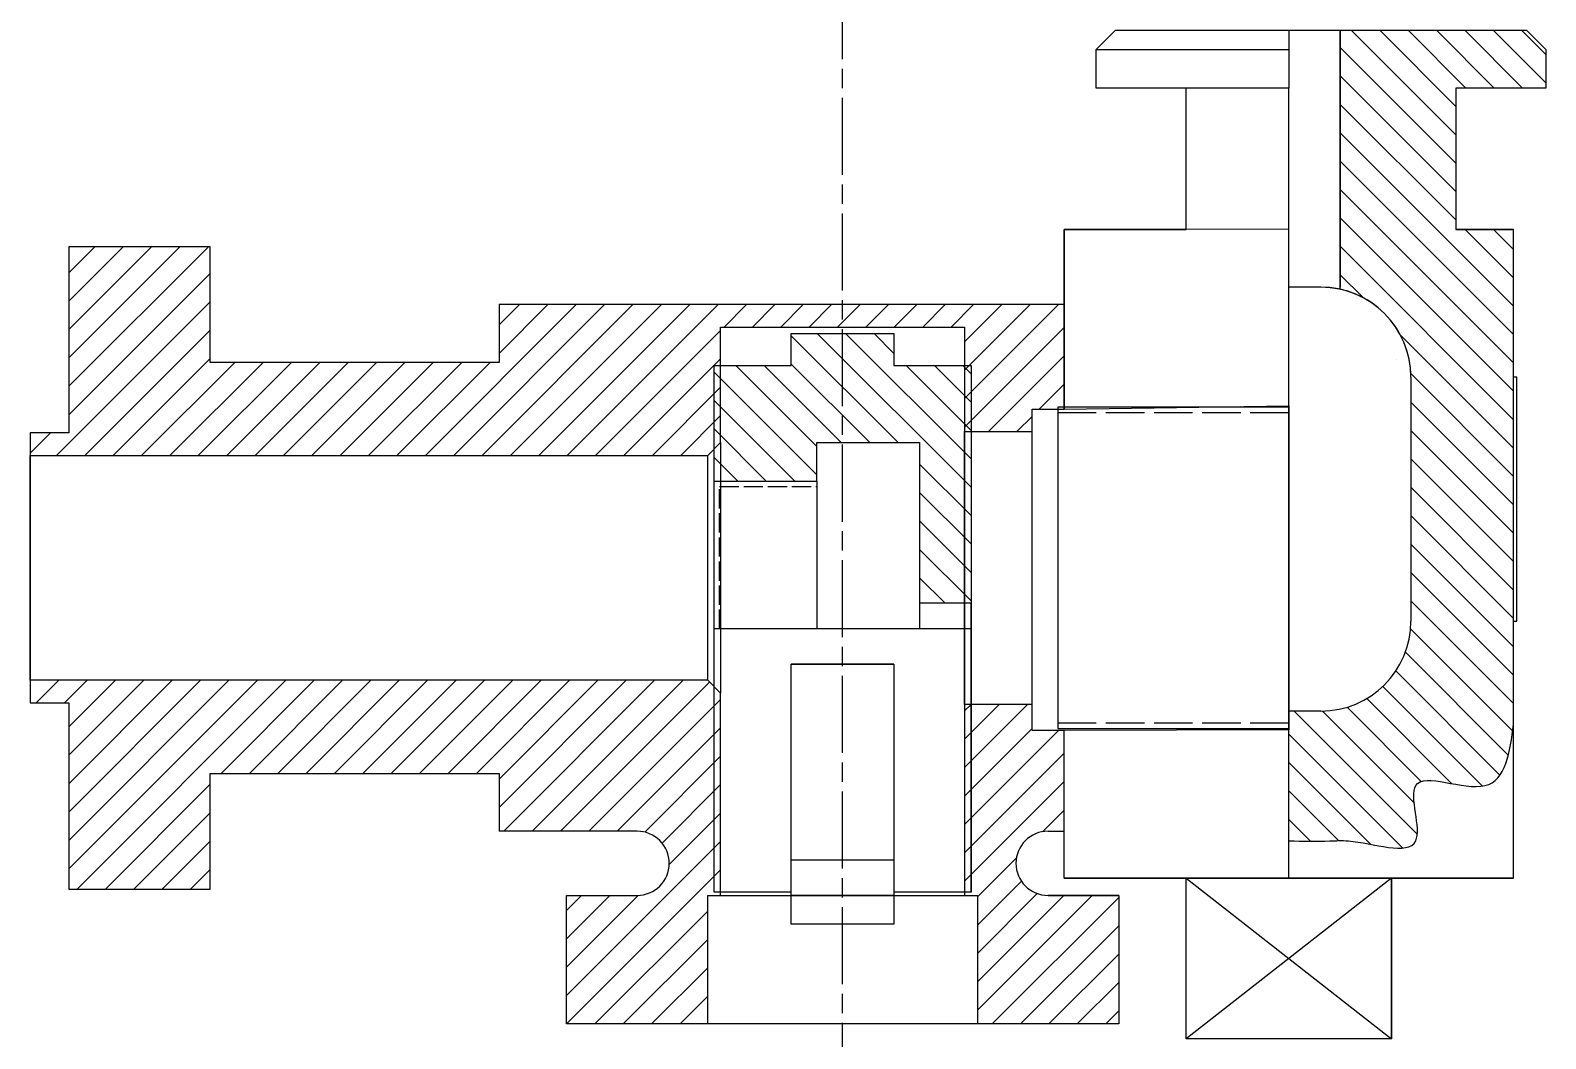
# Model space of a CAD drawing. Header units: inches. Extents: x -863 to 784, y -261 to 154.
# Drawn here: x 548.4 to 784.4, y -260.9 to -103.9 of the extents above; entities that cross this region are included whole.
import ezdxf

# ---------------------------------------------------------------- set-up
doc = ezdxf.new("R2010")
doc.units = ezdxf.units.IN
doc.header["$MEASUREMENT"] = 0
for name, pattern in [('AM_ISO02W050', [7.5, 6, -1.5]), ('AM_ISO02W050x2', [3.75, 3, -0.75]), ('AM_ISO08W050', [18, 12, -1.5, 3, -1.5])]:
    doc.linetypes.add(name, pattern=pattern)

msp = doc.modelspace()

# ---------------------------------------------------------------- hatches: boundary and pattern name
h = msp.add_hatch()
h.set_pattern_fill('ANSI31', color=256, scale=25, angle=-90)
h.set_pattern_definition([(315, (664.6308, -58.623), (2.20971, 2.20971), [])])
edge = h.paths.add_edge_path()
edge.add_arc((749.42002, -195.9424), 14, -90, 0, ccw=False)
edge.add_line((749.42002, -209.9424), (744.42002, -209.9424))
edge.add_line((744.42002, -209.9424), (744.42002, -230.14715))
edge.add_spline(control_points=[(744.42002, -230.14715), (746.58991, -230.18135), (749.73024, -230.23085), (755.96958, -229.87848), (767.56898, -234.22593), (760.61305, -217.04888), (777.63175, -225.23836), (778.82794, -216.35348), (779.42002, -211.95572)], knot_values=[0, 0, 0, 0, 6.408619378, 9.274789581, 19.758933364, 28.364007309, 39.149851491, 49.720908481, 49.720908481, 49.720908481, 49.720908481], degree=3, periodic=0)
edge.add_line((779.42002, -211.95572), (779.42002, -195.9424))
edge.add_line((779.42002, -195.9424), (779.42002, -157.9424))
edge.add_line((779.42002, -157.9424), (779.42002, -134.9424))
edge.add_line((779.42002, -134.9424), (770.42002, -134.9424))
edge.add_line((770.42002, -134.9424), (770.42002, -112.9424))
edge.add_line((770.42002, -112.9424), (784.42002, -112.9424))
edge.add_line((784.42002, -112.9424), (784.42002, -106.9424))
edge.add_line((784.42002, -106.9424), (781.42002, -103.9424))
edge.add_line((781.42002, -103.9424), (752.42002, -103.9424))
edge.add_line((752.42002, -103.9424), (752.42002, -144.2676))
edge.add_arc((749.42002, -157.9424), 14, 0, 77.6263749, ccw=False)
edge.add_line((763.42002, -157.9424), (763.42002, -195.9424))
h = msp.add_hatch()
h.set_pattern_fill('ANSI31', color=256, scale=25)
h.set_pattern_definition([(45, (0, -267.4268), (-2.209709, 2.209709), [])])
h.paths.add_polyline_path([(655.92002, -150.1376), (674.92002, -150.1376), (674.92002, -146.6376), (621.42002, -146.6376), (621.42002, -155.6376), (576.42002, -155.6376), (576.42002, -137.6376), (554.42002, -137.6376), (554.42002, -166.6376), (548.42002, -166.6376), (548.42002, -170.1376), (653.92002, -170.1376), (655.92002, -168.1376)])
h.paths.add_polyline_path([(655.92002, -207.1376), (653.92002, -205.1376), (548.42002, -205.1376), (548.42002, -208.6376), (554.42002, -208.6376), (554.42002, -237.6376), (576.42002, -237.6376), (576.42002, -219.6376), (621.42002, -219.6376), (621.42002, -228.6376), (631.92002, -228.6376), (642.92002, -228.6376, -1), (642.92002, -238.6376), (631.92002, -238.6376), (631.92002, -258.6376), (653.92002, -258.6376), (653.92002, -238.6376), (655.92002, -238.6376)])
h.paths.add_polyline_path([(744.42002, -162.40614), (729.31308, -162.6376), (744.42002, -162.6376)])
h.paths.add_polyline_path([(704.42002, -166.3876), (704.42002, -162.9424), (708.42002, -162.9424), (708.42002, -162.6376), (709.42002, -162.6376), (709.42002, -146.6376), (674.92002, -146.6376), (674.92002, -150.1376), (693.92002, -150.1376), (693.92002, -166.3876)])
edge = h.paths.add_edge_path()
edge.add_line((704.42002, -212.9424), (704.42002, -208.93572))
edge.add_line((704.42002, -208.93572), (693.92002, -208.8876))
edge.add_line((693.92002, -208.8876), (693.92002, -238.6376))
edge.add_line((693.92002, -238.6376), (695.92002, -238.6376))
edge.add_line((695.92002, -238.6376), (695.92002, -258.6376))
edge.add_line((695.92002, -258.6376), (717.92002, -258.6376))
edge.add_line((717.92002, -258.6376), (717.92002, -238.6376))
edge.add_line((717.92002, -238.6376), (706.92002, -238.6376))
edge.add_arc((706.92002, -233.6376), 5, 90, 270, ccw=False)
edge.add_line((706.92002, -228.6376), (709.42002, -228.6376))
edge.add_line((709.42002, -228.6376), (709.42002, -212.9424))
edge.add_line((709.42002, -212.9424), (704.42002, -212.9424))
h = msp.add_hatch()
h.set_pattern_fill('ANSI31', color=256, scale=25, angle=90)
h.set_pattern_definition([(135, (319.466, -276.9268), (-2.209709, -2.209709), [])])
h.paths.add_polyline_path([(694.92002, -156.1376), (682.92002, -156.1376), (682.92002, -151.1376), (666.92002, -151.1376), (666.92002, -156.1376), (654.92002, -156.1376), (654.92002, -174.1376), (670.92002, -174.1376), (670.92002, -168.1376), (686.92002, -168.1376), (686.92002, -193.1376), (694.92002, -193.1376)])

# ---------------------------------------------------------------- linework, layer by layer
for p, q in [((714.42002, -106.9424), (717.42002, -103.9424)), ((717.42002, -103.9424), (781.42002, -103.9424)), ((717.42002, -103.9424), (744.42002, -103.9424)), ((744.42002, -103.9424), (744.42002, -112.93371)), ((744.42002, -103.9424), (752.42002, -103.9424)), ((752.42002, -103.9424), (752.42002, -143.9424)), ((752.42002, -143.9424), (752.42002, -103.9424)), ((752.42002, -103.9424), (781.42002, -103.9424)), ((752.42002, -143.9424), (752.42002, -103.9424)), ((752.42002, -143.9424), (752.42002, -103.9424)), ((752.42002, -103.9424), (781.42002, -103.9424)), ((752.42002, -144.2676), (752.42002, -103.9424)), ((752.42002, -103.9424), (781.42002, -103.9424)), ((784.42002, -106.9424), (781.42002, -103.9424)), ((781.42002, -103.9424), (784.42002, -106.9424)), ((781.42002, -103.9424), (784.42002, -106.9424)), ((714.42002, -112.9424), (714.42002, -106.9424)), ((714.42002, -112.9424), (714.42002, -106.9424)), ((714.42002, -106.9424), (744.42002, -106.9424)), ((784.42002, -106.9424), (784.42002, -112.9424)), ((784.42002, -106.9424), (784.42002, -112.9424)), ((784.42002, -106.9424), (784.42002, -112.9424)), ((728.42002, -112.93371), (714.42002, -112.9424)), ((728.42002, -112.9424), (714.42002, -112.9424)), ((744.42002, -112.93371), (728.42002, -112.93371)), ((728.42002, -134.9424), (728.42002, -112.9424)), ((744.42002, -134.9214), (744.42002, -112.93371)), ((784.42002, -112.9424), (770.42002, -112.9424)), ((770.42002, -112.9424), (770.42002, -134.9424)), ((784.42002, -112.9424), (770.42002, -112.9424)), ((770.42002, -112.9424), (770.42002, -134.9424)), ((784.42002, -112.9424), (770.42002, -112.9424)), ((770.42002, -112.9424), (770.42002, -134.9424)), ((709.42002, -162.9424), (709.42002, -134.9424)), ((709.42002, -134.9424), (728.42002, -134.9424)), ((728.42002, -134.9424), (709.42002, -134.9424)), ((709.42002, -134.9424), (709.42002, -162.9424)), ((744.42002, -134.9214), (728.42002, -134.9424)), ((744.42002, -162.40614), (744.42002, -134.9214)), ((779.42002, -134.9424), (770.42002, -134.9424)), ((770.42002, -134.9424), (779.42002, -134.9424)), ((770.42002, -134.9424), (779.42002, -134.9424)), ((779.42002, -157.9424), (779.42002, -134.9424)), ((576.42002, -137.6376), (554.42002, -137.6376)), ((554.42002, -137.6376), (554.42002, -166.6376)), ((576.42002, -155.6376), (576.42002, -137.6376)), ((749.42002, -143.9424), (744.42002, -143.9424)), ((709.42002, -146.6376), (621.42002, -146.6376)), ((621.42002, -146.6376), (621.42002, -155.6376)), ((621.42002, -155.6376), (576.42002, -155.6376)), ((744.42002, -219.6376), (744.42002, -155.6376)), ((763.42002, -157.9424), (763.42002, -195.9424)), ((779.92002, -157.9424), (779.42002, -157.9424)), ((779.42002, -195.9424), (779.42002, -157.9424)), ((779.92002, -195.9424), (779.92002, -157.9424)), ((744.42002, -162.6376), (708.42002, -162.6376)), ((708.42002, -162.6376), (708.42002, -212.6376)), ((709.42002, -162.9424), (744.42002, -162.40614)), ((744.42002, -162.40614), (744.42002, -212.86907)), ((744.42002, -212.6376), (744.42002, -162.6376)), ((704.42002, -212.9424), (704.42002, -162.9424)), ((704.42002, -162.9424), (709.42002, -162.9424)), ((554.42002, -166.6376), (548.42002, -166.6376)), ((548.42002, -166.6376), (548.42002, -208.6376)), ((708.42002, -166.3876), (708.42002, -208.94216)), ((655.92002, -168.1376), (655.92002, -207.1376)), ((670.92002, -174.1376), (670.92002, -168.1376)), ((670.92002, -168.1376), (686.92002, -168.1376)), ((686.92002, -168.1376), (686.92002, -197.1376)), ((686.92002, -168.1376), (686.92002, -193.1376)), ((653.92002, -205.1376), (653.92002, -170.1376)), ((654.92002, -238.1376), (654.92002, -174.1376)), ((654.92002, -174.1376), (670.92002, -174.1376)), ((670.92002, -174.1376), (670.92002, -197.1376)), ((694.92002, -193.1376), (686.92002, -193.1376)), ((694.92002, -238.1376), (694.92002, -193.1376)), ((694.92002, -197.1376), (654.92002, -197.1376)), ((779.42002, -195.9424), (779.92002, -195.9424)), ((779.42002, -211.95572), (779.42002, -195.9424)), ((682.92002, -202.6376), (666.92002, -202.6376)), ((666.92002, -238.1376), (666.92002, -202.6376)), ((666.92002, -202.6376), (682.92002, -202.6376)), ((682.92002, -202.6376), (682.92002, -238.1376)), ((548.42002, -208.6376), (554.42002, -208.6376)), ((554.42002, -208.6376), (554.42002, -237.6376)), ((749.42002, -209.9424), (744.42002, -209.9424)), ((744.42002, -230.14715), (744.42002, -209.9424)), ((779.42002, -235.9424), (779.42002, -211.95572)), ((709.42002, -212.9424), (704.42002, -212.9424)), ((708.42002, -212.6376), (744.42002, -212.6376)), ((744.42002, -212.86907), (709.42002, -212.9424)), ((709.42002, -235.9424), (709.42002, -212.9424)), ((744.42002, -235.9424), (744.42002, -212.86907)), ((576.42002, -237.6376), (576.42002, -219.6376)), ((576.42002, -219.6376), (621.42002, -219.6376)), ((621.42002, -219.6376), (621.42002, -228.6376)), ((631.92002, -228.6376), (621.42002, -228.6376)), ((642.92002, -228.6376), (631.92002, -228.6376)), ((706.92002, -228.6376), (709.42002, -228.6376)), ((682.92002, -233.1376), (666.92002, -233.1376)), ((709.42002, -235.9424), (744.42002, -235.9424)), ((728.42002, -235.9424), (760.42002, -260.9424)), ((760.42002, -235.9424), (728.42002, -260.9424)), ((760.42002, -260.9424), (760.42002, -235.9424)), ((554.42002, -237.6376), (576.42002, -237.6376)), ((631.92002, -238.6376), (642.92002, -238.6376)), ((682.92002, -238.6376), (666.92002, -238.6376)), ((717.92002, -238.6376), (706.92002, -238.6376)), ((682.92002, -243.1376), (666.92002, -243.1376))]:
    msp.add_line(p, q)
at = {"linetype": 'AM_ISO02W050'}
for p, q in [((744.42002, -163.4876), (708.42002, -163.4876)), ((708.42002, -211.7876), (744.42002, -211.7876))]:
    msp.add_line(p, q, dxfattribs=at)
at = {"linetype": 'AM_ISO02W050x2'}
for p, q in [((655.77002, -197.1376), (655.77002, -174.9876)), ((655.77002, -174.9876), (670.92002, -174.9876))]:
    msp.add_line(p, q, dxfattribs=at)
at = {"linetype": 'AM_ISO08W050'}
msp.add_xline((674.92002, 8.78919), (0, 1), dxfattribs=at)
for points in [[(655.92002, -238.6376), (655.92002, -207.1376), (653.92002, -205.1376), (548.42002, -205.1376), (548.42002, -170.1376), (653.92002, -170.1376), (655.92002, -168.1376), (655.92002, -150.1376), (693.92002, -150.1376), (693.92002, -238.6376)], [(666.92002, -156.1376), (666.92002, -151.1376), (682.92002, -151.1376), (682.92002, -156.1376)], [(666.92002, -238.1376), (654.92002, -238.1376), (654.92002, -156.1376), (666.92002, -156.1376)], [(682.92002, -156.1376), (694.92002, -156.1376), (694.92002, -238.1376), (682.92002, -238.1376)], [(704.42002, -208.8876), (693.92002, -208.8876), (693.92002, -166.3876), (704.42002, -166.3876)], [(682.92002, -238.1376), (682.92002, -243.1376), (666.92002, -243.1376), (666.92002, -238.1376)], [(706.92002, -238.6376), (717.92002, -238.6376), (717.92002, -258.6376), (631.92002, -258.6376), (631.92002, -238.6376), (642.92002, -238.6376)], [(653.92002, -238.6376), (695.92002, -238.6376)]]:
    msp.add_lwpolyline(points)
for points in [[(744.42002, -162.6376), (708.42002, -162.6376), (708.42002, -212.6376), (744.42002, -212.6376)], [(779.42002, -235.9424), (779.42002, -235.9424), (709.42002, -235.9424), (709.42002, -235.9424)], [(760.42002, -235.9424), (760.42002, -260.9424), (728.42002, -260.9424), (728.42002, -235.9424)], [(695.92002, -258.6376), (653.92002, -258.6376), (653.92002, -238.6376), (695.92002, -238.6376)]]:
    msp.add_lwpolyline(points, close=True)
for centre, radius, start, end in [((749.42002, -157.9424), 14, 0, 90), ((749.42002, -157.9424), 14, 359.9999983, 90), ((749.42002, -195.9424), 14, 270, 0), ((749.42002, -195.9424), 14, 270, 0), ((642.92002, -233.6376), 5, 270, 90), ((706.92002, -233.6376), 5, 90, 270)]:
    msp.add_arc(centre, radius, start, end)
msp.add_spline([(744.42002, -230.14715), (750.82864, -230.14715), (753.69481, -230.14715), (764.17896, -230.14715), (764.17896, -221.54208), (774.9648, -221.54208), (779.42002, -211.95572)], degree=3)

doc.saveas('drawing.dxf')
